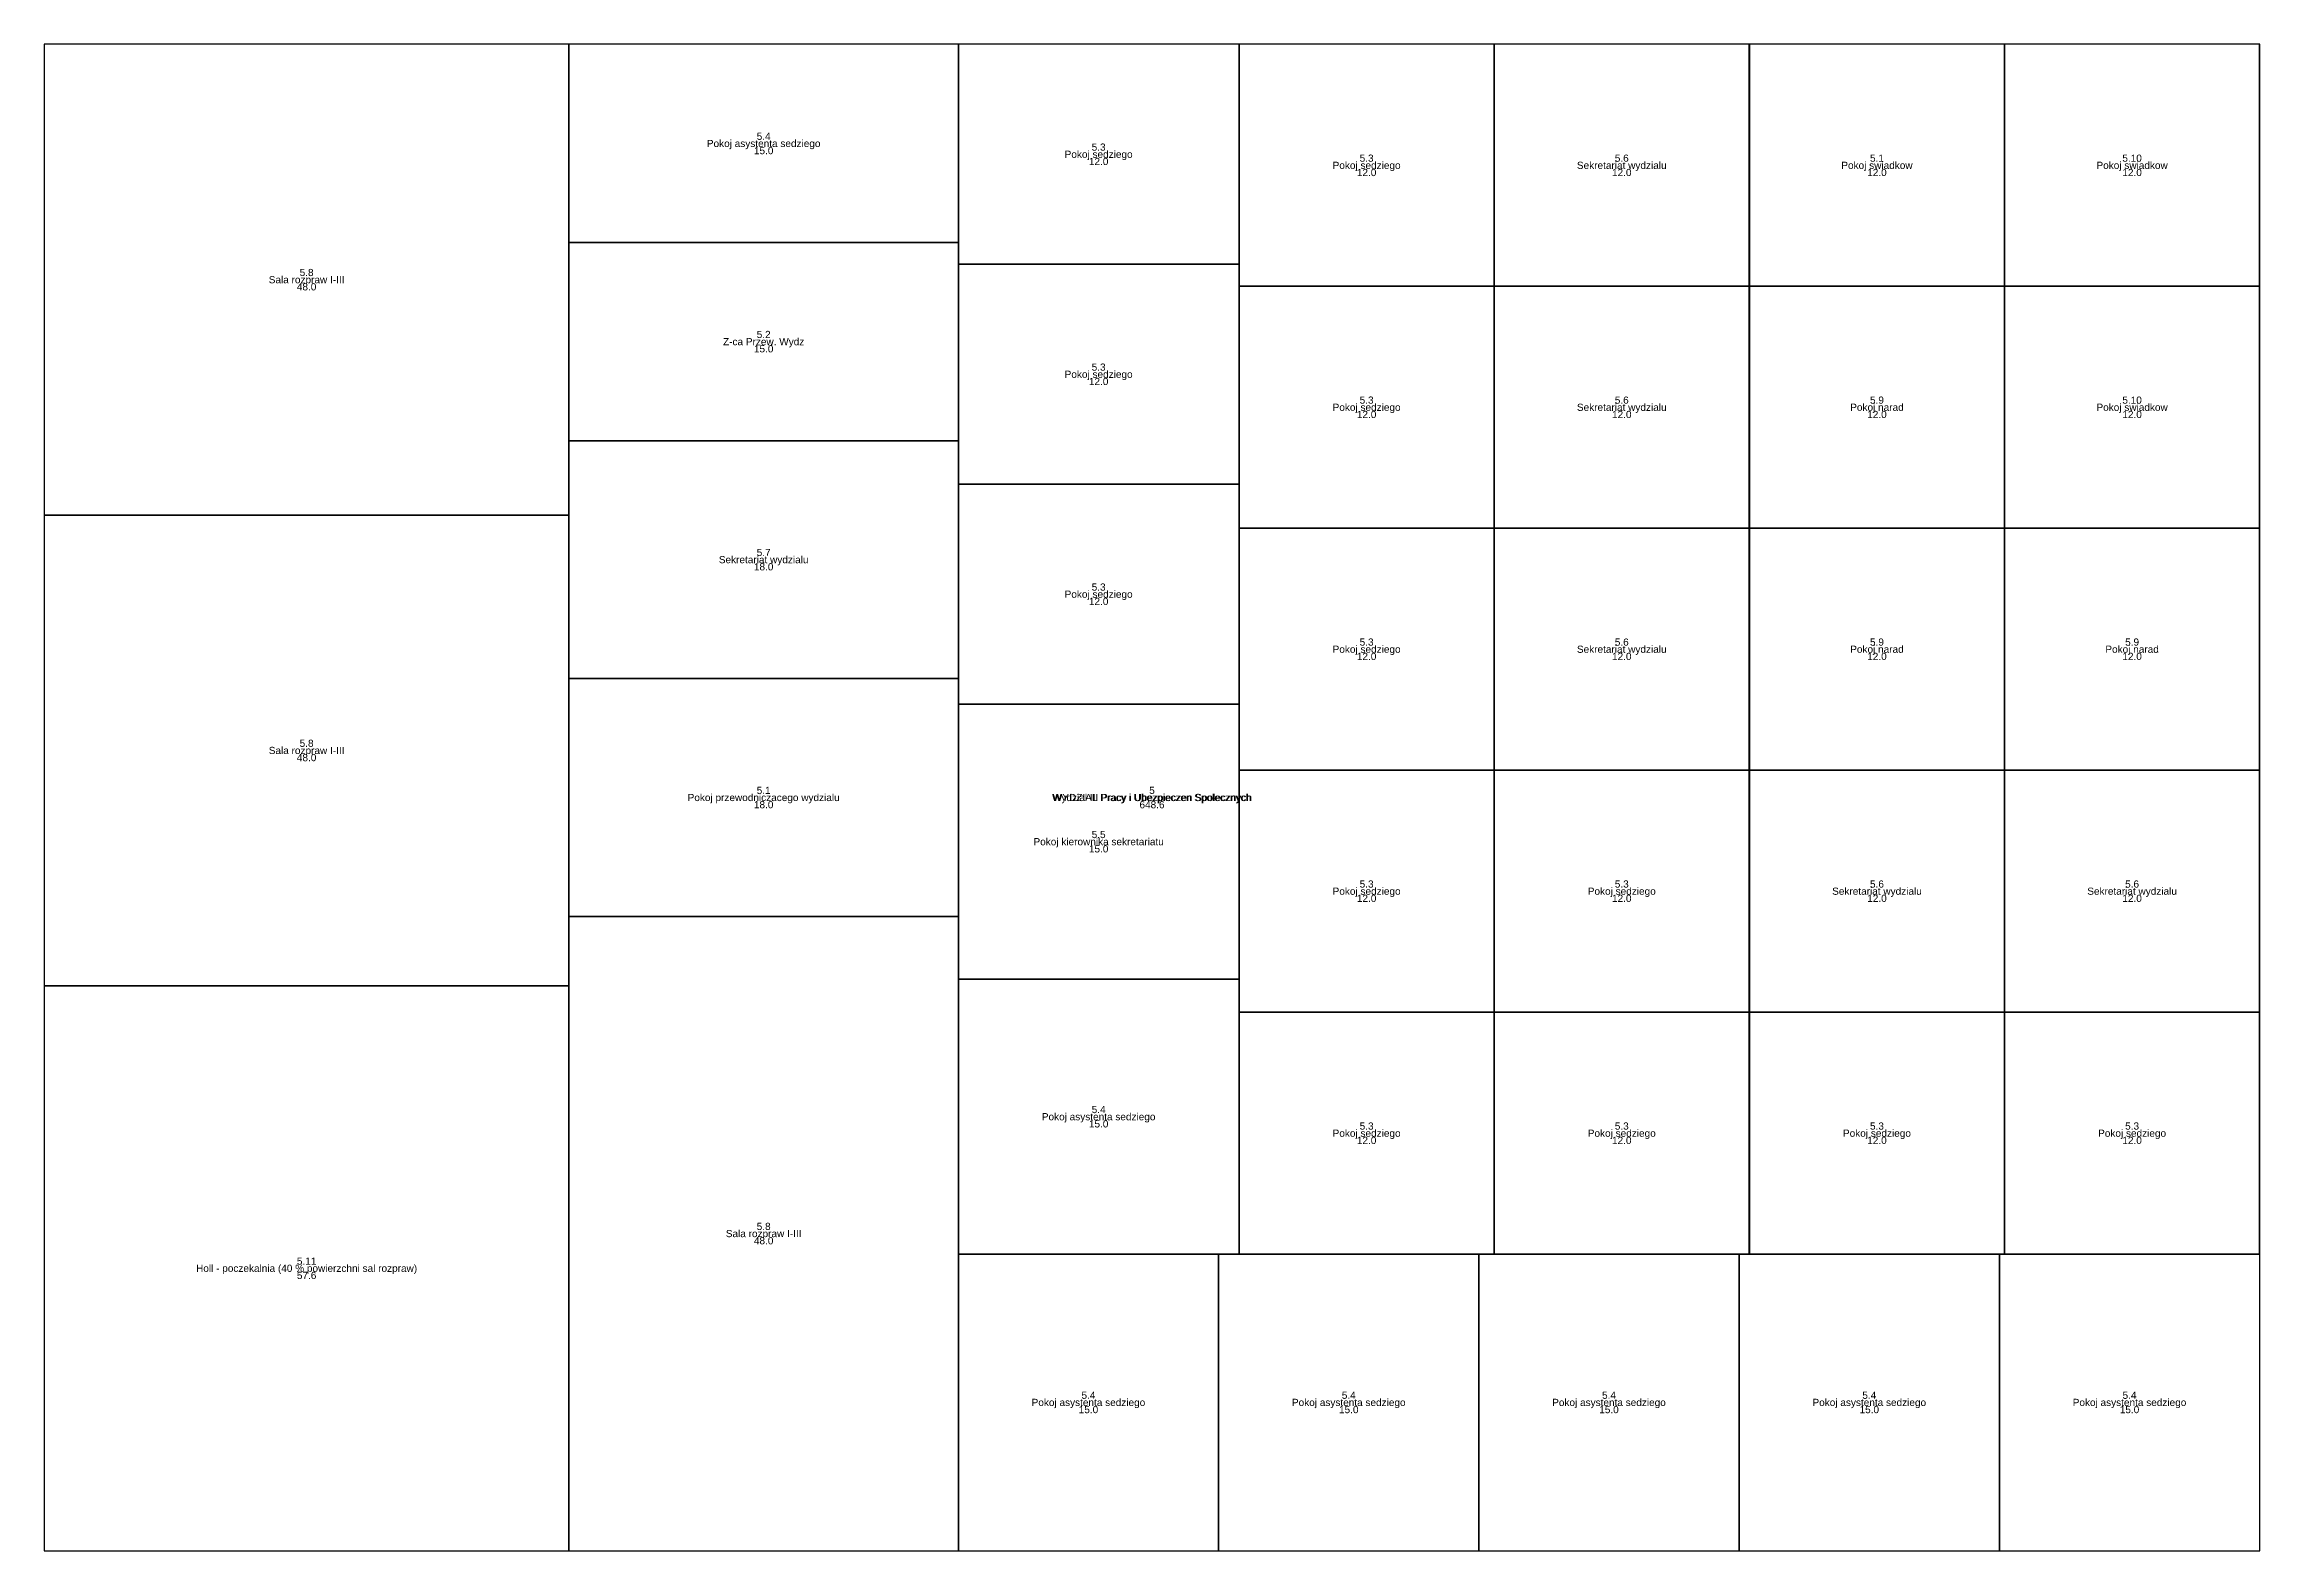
# Model space of a CAD drawing. Extents: x 0 to 217, y 0 to 21.
# Drawn here: x 148.22 to 179.1, y 0 to 21 of the extents above; entities that cross this region are included whole.
import ezdxf
from ezdxf.enums import TextEntityAlignment as Align

# ---------------------------------------------------------------- set-up
doc = ezdxf.new("R2010")
doc.units = 0
for name, color, linetype in [('PODWYDZIALY', 3, 'CONTINUOUS'), ('POMIESZCZENIA', 16, 'CONTINUOUS'), ('WYDZIALY', 2, 'CONTINUOUS')]:
    doc.layers.add(name, color=color, linetype=linetype)
doc.styles.get("Standard").update_dxf_attribs({"font": 'arial.ttf'})

# ---------------------------------------------------------------- blocks, each defined once
blk = doc.blocks.new('Area3')
at = {"color": 0}
blk.add_polyline3d([(0, 0, 0), (30.886, 0, 0), (30.886, 21, 0), (0, 21, 0), (0, 0, 0)], dxfattribs=at)
blk = doc.blocks.new('Area195')
at = {"color": 0}
blk.add_polyline3d([(0, 0, 0), (30.886, 0, 0), (30.886, 21, 0), (0, 21, 0), (0, 0, 0)], dxfattribs=at)
blk = doc.blocks.new('Area196')
at = {"color": 0}
blk.add_polyline3d([(0, 0, 0), (7.314, 0, 0), (7.314, 7.875, 0), (0, 7.875, 0), (0, 0, 0)], dxfattribs=at)
blk = doc.blocks.new('Area197')
at = {"color": 0}
blk.add_polyline3d([(0, 0, 0), (7.314, 0, 0), (7.314, 6.562, 0), (0, 6.562, 0), (0, 0, 0)], dxfattribs=at)
blk = doc.blocks.new('Area198')
at = {"color": 0}
blk.add_polyline3d([(0, 0, 0), (7.314, 0, 0), (7.314, 6.562, 0), (0, 6.562, 0), (0, 0, 0)], dxfattribs=at)
blk = doc.blocks.new('Area199')
at = {"color": 0}
blk.add_polyline3d([(0, 0, 0), (5.429, 0, 0), (5.429, 8.842, 0), (0, 8.842, 0), (0, 0, 0)], dxfattribs=at)
blk = doc.blocks.new('Area200')
at = {"color": 0}
blk.add_polyline3d([(0, 0, 0), (5.429, 0, 0), (5.429, 3.316, 0), (0, 3.316, 0), (0, 0, 0)], dxfattribs=at)
blk = doc.blocks.new('Area201')
at = {"color": 0}
blk.add_polyline3d([(0, 0, 0), (5.429, 0, 0), (5.429, 3.316, 0), (0, 3.316, 0), (0, 0, 0)], dxfattribs=at)
blk = doc.blocks.new('Area202')
at = {"color": 0}
blk.add_polyline3d([(0, 0, 0), (5.429, 0, 0), (5.429, 2.763, 0), (0, 2.763, 0), (0, 0, 0)], dxfattribs=at)
blk = doc.blocks.new('Area203')
at = {"color": 0}
blk.add_polyline3d([(0, 0, 0), (5.429, 0, 0), (5.429, 2.763, 0), (0, 2.763, 0), (0, 0, 0)], dxfattribs=at)
blk = doc.blocks.new('Area204')
at = {"color": 0}
blk.add_polyline3d([(0, 0, 0), (3.629, 0, 0), (3.629, 4.134, 0), (0, 4.134, 0), (0, 0, 0)], dxfattribs=at)
blk = doc.blocks.new('Area205')
at = {"color": 0}
blk.add_polyline3d([(0, 0, 0), (3.629, 0, 0), (3.629, 4.134, 0), (0, 4.134, 0), (0, 0, 0)], dxfattribs=at)
blk = doc.blocks.new('Area206')
at = {"color": 0}
blk.add_polyline3d([(0, 0, 0), (3.629, 0, 0), (3.629, 4.134, 0), (0, 4.134, 0), (0, 0, 0)], dxfattribs=at)
blk = doc.blocks.new('Area207')
at = {"color": 0}
blk.add_polyline3d([(0, 0, 0), (3.629, 0, 0), (3.629, 4.134, 0), (0, 4.134, 0), (0, 0, 0)], dxfattribs=at)
blk = doc.blocks.new('Area208')
at = {"color": 0}
blk.add_polyline3d([(0, 0, 0), (3.629, 0, 0), (3.629, 4.134, 0), (0, 4.134, 0), (0, 0, 0)], dxfattribs=at)
blk = doc.blocks.new('Area209')
at = {"color": 0}
blk.add_polyline3d([(0, 0, 0), (3.913, 0, 0), (3.913, 3.833, 0), (0, 3.833, 0), (0, 0, 0)], dxfattribs=at)
blk = doc.blocks.new('Area210')
at = {"color": 0}
blk.add_polyline3d([(0, 0, 0), (3.913, 0, 0), (3.913, 3.833, 0), (0, 3.833, 0), (0, 0, 0)], dxfattribs=at)
blk = doc.blocks.new('Area211')
at = {"color": 0}
blk.add_polyline3d([(0, 0, 0), (3.913, 0, 0), (3.913, 3.067, 0), (0, 3.067, 0), (0, 0, 0)], dxfattribs=at)
blk = doc.blocks.new('Area212')
at = {"color": 0}
blk.add_polyline3d([(0, 0, 0), (3.913, 0, 0), (3.913, 3.067, 0), (0, 3.067, 0), (0, 0, 0)], dxfattribs=at)
blk = doc.blocks.new('Area213')
at = {"color": 0}
blk.add_polyline3d([(0, 0, 0), (3.913, 0, 0), (3.913, 3.067, 0), (0, 3.067, 0), (0, 0, 0)], dxfattribs=at)
blk = doc.blocks.new('Area214')
at = {"color": 0}
blk.add_polyline3d([(0, 0, 0), (3.557, 0, 0), (3.557, 3.373, 0), (0, 3.373, 0), (0, 0, 0)], dxfattribs=at)
blk = doc.blocks.new('Area215')
at = {"color": 0}
blk.add_polyline3d([(0, 0, 0), (3.557, 0, 0), (3.557, 3.373, 0), (0, 3.373, 0), (0, 0, 0)], dxfattribs=at)
blk = doc.blocks.new('Area216')
at = {"color": 0}
blk.add_polyline3d([(0, 0, 0), (3.557, 0, 0), (3.557, 3.373, 0), (0, 3.373, 0), (0, 0, 0)], dxfattribs=at)
blk = doc.blocks.new('Area217')
at = {"color": 0}
blk.add_polyline3d([(0, 0, 0), (3.557, 0, 0), (3.557, 3.373, 0), (0, 3.373, 0), (0, 0, 0)], dxfattribs=at)
blk = doc.blocks.new('Area218')
at = {"color": 0}
blk.add_polyline3d([(0, 0, 0), (3.557, 0, 0), (3.557, 3.373, 0), (0, 3.373, 0), (0, 0, 0)], dxfattribs=at)
blk = doc.blocks.new('Area219')
at = {"color": 0}
blk.add_polyline3d([(0, 0, 0), (3.557, 0, 0), (3.557, 3.373, 0), (0, 3.373, 0), (0, 0, 0)], dxfattribs=at)
blk = doc.blocks.new('Area220')
at = {"color": 0}
blk.add_polyline3d([(0, 0, 0), (3.557, 0, 0), (3.557, 3.373, 0), (0, 3.373, 0), (0, 0, 0)], dxfattribs=at)
blk = doc.blocks.new('Area221')
at = {"color": 0}
blk.add_polyline3d([(0, 0, 0), (3.557, 0, 0), (3.557, 3.373, 0), (0, 3.373, 0), (0, 0, 0)], dxfattribs=at)
blk = doc.blocks.new('Area222')
at = {"color": 0}
blk.add_polyline3d([(0, 0, 0), (3.557, 0, 0), (3.557, 3.373, 0), (0, 3.373, 0), (0, 0, 0)], dxfattribs=at)
blk = doc.blocks.new('Area223')
at = {"color": 0}
blk.add_polyline3d([(0, 0, 0), (3.557, 0, 0), (3.557, 3.373, 0), (0, 3.373, 0), (0, 0, 0)], dxfattribs=at)
blk = doc.blocks.new('Area224')
at = {"color": 0}
blk.add_polyline3d([(0, 0, 0), (3.557, 0, 0), (3.557, 3.373, 0), (0, 3.373, 0), (0, 0, 0)], dxfattribs=at)
blk = doc.blocks.new('Area225')
at = {"color": 0}
blk.add_polyline3d([(0, 0, 0), (3.557, 0, 0), (3.557, 3.373, 0), (0, 3.373, 0), (0, 0, 0)], dxfattribs=at)
blk = doc.blocks.new('Area226')
at = {"color": 0}
blk.add_polyline3d([(0, 0, 0), (3.557, 0, 0), (3.557, 3.373, 0), (0, 3.373, 0), (0, 0, 0)], dxfattribs=at)
blk = doc.blocks.new('Area227')
at = {"color": 0}
blk.add_polyline3d([(0, 0, 0), (3.557, 0, 0), (3.557, 3.373, 0), (0, 3.373, 0), (0, 0, 0)], dxfattribs=at)
blk = doc.blocks.new('Area228')
at = {"color": 0}
blk.add_polyline3d([(0, 0, 0), (3.557, 0, 0), (3.557, 3.373, 0), (0, 3.373, 0), (0, 0, 0)], dxfattribs=at)
blk = doc.blocks.new('Area229')
at = {"color": 0}
blk.add_polyline3d([(0, 0, 0), (3.557, 0, 0), (3.557, 3.373, 0), (0, 3.373, 0), (0, 0, 0)], dxfattribs=at)
blk = doc.blocks.new('Area230')
at = {"color": 0}
blk.add_polyline3d([(0, 0, 0), (3.557, 0, 0), (3.557, 3.373, 0), (0, 3.373, 0), (0, 0, 0)], dxfattribs=at)
blk = doc.blocks.new('Area231')
at = {"color": 0}
blk.add_polyline3d([(0, 0, 0), (3.557, 0, 0), (3.557, 3.373, 0), (0, 3.373, 0), (0, 0, 0)], dxfattribs=at)
blk = doc.blocks.new('Area232')
at = {"color": 0}
blk.add_polyline3d([(0, 0, 0), (3.557, 0, 0), (3.557, 3.373, 0), (0, 3.373, 0), (0, 0, 0)], dxfattribs=at)
blk = doc.blocks.new('Area233')
at = {"color": 0}
blk.add_polyline3d([(0, 0, 0), (3.557, 0, 0), (3.557, 3.373, 0), (0, 3.373, 0), (0, 0, 0)], dxfattribs=at)

msp = doc.modelspace()

# ---------------------------------------------------------------- block references
at = {"layer": 'PODWYDZIALY', "color": 10}
ref = msp.add_blockref('Area195', (148.219, 0), dxfattribs=at)
ref.add_attrib('NAME', 'Wydzial III Pracy i Ubezpieczen Spolecznych', dxfattribs={"layer": '0', "color": 0, "height": 0.1}).set_placement((163.662, 10.5), align=Align.MIDDLE_CENTER)
ref.add_attrib('POW', '648.6', dxfattribs={"layer": '0', "color": 0, "height": 0.1}).set_placement((163.662, 10.4), align=Align.MIDDLE_CENTER)
at = {"layer": 'POMIESZCZENIA', "color": 10}
ref = msp.add_blockref('Area198', (148.219, 14.438), dxfattribs=at)
ref.add_attrib('NAME', 'Sala rozpraw I-III', dxfattribs={"layer": '0', "color": 0, "height": 0.1}).set_placement((151.876, 17.719), align=Align.MIDDLE_CENTER)
ref.add_attrib('POW', '48.0', dxfattribs={"layer": '0', "color": 0, "height": 0.1}).set_placement((151.876, 17.619), align=Align.MIDDLE_CENTER)
ref.add_attrib('NR', '5.8', dxfattribs={"layer": '0', "color": 0, "height": 0.1}).set_placement((151.876, 17.819), align=Align.MIDDLE_CENTER)
ref = msp.add_blockref('Area203', (155.533, 18.237), dxfattribs=at)
ref.add_attrib('NAME', 'Pokoj asystenta sedziego', dxfattribs={"layer": '0', "color": 0, "height": 0.1}).set_placement((158.248, 19.618), align=Align.MIDDLE_CENTER)
ref.add_attrib('POW', '15.0', dxfattribs={"layer": '0', "color": 0, "height": 0.1}).set_placement((158.248, 19.518), align=Align.MIDDLE_CENTER)
ref.add_attrib('NR', '5.4', dxfattribs={"layer": '0', "color": 0, "height": 0.1}).set_placement((158.248, 19.718), align=Align.MIDDLE_CENTER)
ref = msp.add_blockref('Area213', (160.962, 17.933), dxfattribs=at)
ref.add_attrib('NAME', 'Pokoj sedziego', dxfattribs={"layer": '0', "color": 0, "height": 0.1}).set_placement((162.918, 19.467), align=Align.MIDDLE_CENTER)
ref.add_attrib('POW', '12.0', dxfattribs={"layer": '0', "color": 0, "height": 0.1}).set_placement((162.918, 19.367), align=Align.MIDDLE_CENTER)
ref.add_attrib('NR', '5.3', dxfattribs={"layer": '0', "color": 0, "height": 0.1}).set_placement((162.918, 19.567), align=Align.MIDDLE_CENTER)
ref = msp.add_blockref('Area221', (164.875, 17.627), dxfattribs=at)
ref.add_attrib('NAME', 'Pokoj sedziego', dxfattribs={"layer": '0', "color": 0, "height": 0.1}).set_placement((166.654, 19.313), align=Align.MIDDLE_CENTER)
ref.add_attrib('POW', '12.0', dxfattribs={"layer": '0', "color": 0, "height": 0.1}).set_placement((166.654, 19.213), align=Align.MIDDLE_CENTER)
ref.add_attrib('NR', '5.3', dxfattribs={"layer": '0', "color": 0, "height": 0.1}).set_placement((166.654, 19.413), align=Align.MIDDLE_CENTER)
ref = msp.add_blockref('Area227', (168.432, 17.627), dxfattribs=at)
ref.add_attrib('NAME', 'Sekretariat wydzialu', dxfattribs={"layer": '0', "color": 0, "height": 0.1}).set_placement((170.211, 19.313), align=Align.MIDDLE_CENTER)
ref.add_attrib('POW', '12.0', dxfattribs={"layer": '0', "color": 0, "height": 0.1}).set_placement((170.211, 19.213), align=Align.MIDDLE_CENTER)
ref.add_attrib('NR', '5.6', dxfattribs={"layer": '0', "color": 0, "height": 0.1}).set_placement((170.211, 19.413), align=Align.MIDDLE_CENTER)
ref = msp.add_blockref('Area231', (171.99, 17.627), dxfattribs=at)
ref.add_attrib('NAME', 'Pokoj swiadkow', dxfattribs={"layer": '0', "color": 0, "height": 0.1}).set_placement((173.769, 19.313), align=Align.MIDDLE_CENTER)
ref.add_attrib('POW', '12.0', dxfattribs={"layer": '0', "color": 0, "height": 0.1}).set_placement((173.769, 19.213), align=Align.MIDDLE_CENTER)
ref.add_attrib('NR', '5.1', dxfattribs={"layer": '0', "color": 0, "height": 0.1}).set_placement((173.769, 19.413), align=Align.MIDDLE_CENTER)
ref = msp.add_blockref('Area233', (175.547, 17.627), dxfattribs=at)
ref.add_attrib('NAME', 'Pokoj swiadkow', dxfattribs={"layer": '0', "color": 0, "height": 0.1}).set_placement((177.326, 19.313), align=Align.MIDDLE_CENTER)
ref.add_attrib('POW', '12.0', dxfattribs={"layer": '0', "color": 0, "height": 0.1}).set_placement((177.326, 19.213), align=Align.MIDDLE_CENTER)
ref.add_attrib('NR', '5.10', dxfattribs={"layer": '0', "color": 0, "height": 0.1}).set_placement((177.326, 19.413), align=Align.MIDDLE_CENTER)
ref = msp.add_blockref('Area202', (155.533, 15.474), dxfattribs=at)
ref.add_attrib('NAME', 'Z-ca Przew. Wydz', dxfattribs={"layer": '0', "color": 0, "height": 0.1}).set_placement((158.248, 16.855), align=Align.MIDDLE_CENTER)
ref.add_attrib('POW', '15.0', dxfattribs={"layer": '0', "color": 0, "height": 0.1}).set_placement((158.248, 16.755), align=Align.MIDDLE_CENTER)
ref.add_attrib('NR', '5.2', dxfattribs={"layer": '0', "color": 0, "height": 0.1}).set_placement((158.248, 16.955), align=Align.MIDDLE_CENTER)
ref = msp.add_blockref('Area212', (160.962, 14.867), dxfattribs=at)
ref.add_attrib('NAME', 'Pokoj sedziego', dxfattribs={"layer": '0', "color": 0, "height": 0.1}).set_placement((162.918, 16.4), align=Align.MIDDLE_CENTER)
ref.add_attrib('POW', '12.0', dxfattribs={"layer": '0', "color": 0, "height": 0.1}).set_placement((162.918, 16.3), align=Align.MIDDLE_CENTER)
ref.add_attrib('NR', '5.3', dxfattribs={"layer": '0', "color": 0, "height": 0.1}).set_placement((162.918, 16.5), align=Align.MIDDLE_CENTER)
ref = msp.add_blockref('Area220', (164.875, 14.254), dxfattribs=at)
ref.add_attrib('NAME', 'Pokoj sedziego', dxfattribs={"layer": '0', "color": 0, "height": 0.1}).set_placement((166.654, 15.94), align=Align.MIDDLE_CENTER)
ref.add_attrib('POW', '12.0', dxfattribs={"layer": '0', "color": 0, "height": 0.1}).set_placement((166.654, 15.84), align=Align.MIDDLE_CENTER)
ref.add_attrib('NR', '5.3', dxfattribs={"layer": '0', "color": 0, "height": 0.1}).set_placement((166.654, 16.04), align=Align.MIDDLE_CENTER)
ref = msp.add_blockref('Area226', (168.432, 14.254), dxfattribs=at)
ref.add_attrib('NAME', 'Sekretariat wydzialu', dxfattribs={"layer": '0', "color": 0, "height": 0.1}).set_placement((170.211, 15.94), align=Align.MIDDLE_CENTER)
ref.add_attrib('POW', '12.0', dxfattribs={"layer": '0', "color": 0, "height": 0.1}).set_placement((170.211, 15.84), align=Align.MIDDLE_CENTER)
ref.add_attrib('NR', '5.6', dxfattribs={"layer": '0', "color": 0, "height": 0.1}).set_placement((170.211, 16.04), align=Align.MIDDLE_CENTER)
ref = msp.add_blockref('Area230', (171.99, 14.254), dxfattribs=at)
ref.add_attrib('NAME', 'Pokoj narad', dxfattribs={"layer": '0', "color": 0, "height": 0.1}).set_placement((173.769, 15.94), align=Align.MIDDLE_CENTER)
ref.add_attrib('POW', '12.0', dxfattribs={"layer": '0', "color": 0, "height": 0.1}).set_placement((173.769, 15.84), align=Align.MIDDLE_CENTER)
ref.add_attrib('NR', '5.9', dxfattribs={"layer": '0', "color": 0, "height": 0.1}).set_placement((173.769, 16.04), align=Align.MIDDLE_CENTER)
ref = msp.add_blockref('Area232', (175.547, 14.254), dxfattribs=at)
ref.add_attrib('NAME', 'Pokoj swiadkow', dxfattribs={"layer": '0', "color": 0, "height": 0.1}).set_placement((177.326, 15.94), align=Align.MIDDLE_CENTER)
ref.add_attrib('POW', '12.0', dxfattribs={"layer": '0', "color": 0, "height": 0.1}).set_placement((177.326, 15.84), align=Align.MIDDLE_CENTER)
ref.add_attrib('NR', '5.10', dxfattribs={"layer": '0', "color": 0, "height": 0.1}).set_placement((177.326, 16.04), align=Align.MIDDLE_CENTER)
ref = msp.add_blockref('Area201', (155.533, 12.158), dxfattribs=at)
ref.add_attrib('NAME', 'Sekretariat wydzialu', dxfattribs={"layer": '0', "color": 0, "height": 0.1}).set_placement((158.248, 13.816), align=Align.MIDDLE_CENTER)
ref.add_attrib('POW', '18.0', dxfattribs={"layer": '0', "color": 0, "height": 0.1}).set_placement((158.248, 13.716), align=Align.MIDDLE_CENTER)
ref.add_attrib('NR', '5.7', dxfattribs={"layer": '0', "color": 0, "height": 0.1}).set_placement((158.248, 13.916), align=Align.MIDDLE_CENTER)
ref = msp.add_blockref('Area211', (160.962, 11.8), dxfattribs=at)
ref.add_attrib('NAME', 'Pokoj sedziego', dxfattribs={"layer": '0', "color": 0, "height": 0.1}).set_placement((162.918, 13.334), align=Align.MIDDLE_CENTER)
ref.add_attrib('POW', '12.0', dxfattribs={"layer": '0', "color": 0, "height": 0.1}).set_placement((162.918, 13.234), align=Align.MIDDLE_CENTER)
ref.add_attrib('NR', '5.3', dxfattribs={"layer": '0', "color": 0, "height": 0.1}).set_placement((162.918, 13.434), align=Align.MIDDLE_CENTER)
ref = msp.add_blockref('Area197', (148.219, 7.875), dxfattribs=at)
ref.add_attrib('NAME', 'Sala rozpraw I-III', dxfattribs={"layer": '0', "color": 0, "height": 0.1}).set_placement((151.876, 11.156), align=Align.MIDDLE_CENTER)
ref.add_attrib('POW', '48.0', dxfattribs={"layer": '0', "color": 0, "height": 0.1}).set_placement((151.876, 11.056), align=Align.MIDDLE_CENTER)
ref.add_attrib('NR', '5.8', dxfattribs={"layer": '0', "color": 0, "height": 0.1}).set_placement((151.876, 11.256), align=Align.MIDDLE_CENTER)
ref = msp.add_blockref('Area219', (164.875, 10.88), dxfattribs=at)
ref.add_attrib('NAME', 'Pokoj sedziego', dxfattribs={"layer": '0', "color": 0, "height": 0.1}).set_placement((166.654, 12.567), align=Align.MIDDLE_CENTER)
ref.add_attrib('POW', '12.0', dxfattribs={"layer": '0', "color": 0, "height": 0.1}).set_placement((166.654, 12.467), align=Align.MIDDLE_CENTER)
ref.add_attrib('NR', '5.3', dxfattribs={"layer": '0', "color": 0, "height": 0.1}).set_placement((166.654, 12.667), align=Align.MIDDLE_CENTER)
ref = msp.add_blockref('Area225', (168.432, 10.88), dxfattribs=at)
ref.add_attrib('NAME', 'Sekretariat wydzialu', dxfattribs={"layer": '0', "color": 0, "height": 0.1}).set_placement((170.211, 12.567), align=Align.MIDDLE_CENTER)
ref.add_attrib('POW', '12.0', dxfattribs={"layer": '0', "color": 0, "height": 0.1}).set_placement((170.211, 12.467), align=Align.MIDDLE_CENTER)
ref.add_attrib('NR', '5.6', dxfattribs={"layer": '0', "color": 0, "height": 0.1}).set_placement((170.211, 12.667), align=Align.MIDDLE_CENTER)
ref = msp.add_blockref('Area228', (171.99, 10.88), dxfattribs=at)
ref.add_attrib('NAME', 'Pokoj narad', dxfattribs={"layer": '0', "color": 0, "height": 0.1}).set_placement((173.769, 12.567), align=Align.MIDDLE_CENTER)
ref.add_attrib('POW', '12.0', dxfattribs={"layer": '0', "color": 0, "height": 0.1}).set_placement((173.769, 12.467), align=Align.MIDDLE_CENTER)
ref.add_attrib('NR', '5.9', dxfattribs={"layer": '0', "color": 0, "height": 0.1}).set_placement((173.769, 12.667), align=Align.MIDDLE_CENTER)
ref = msp.add_blockref('Area229', (175.547, 10.88), dxfattribs=at)
ref.add_attrib('NAME', 'Pokoj narad', dxfattribs={"layer": '0', "color": 0, "height": 0.1}).set_placement((177.326, 12.567), align=Align.MIDDLE_CENTER)
ref.add_attrib('POW', '12.0', dxfattribs={"layer": '0', "color": 0, "height": 0.1}).set_placement((177.326, 12.467), align=Align.MIDDLE_CENTER)
ref.add_attrib('NR', '5.9', dxfattribs={"layer": '0', "color": 0, "height": 0.1}).set_placement((177.326, 12.667), align=Align.MIDDLE_CENTER)
ref = msp.add_blockref('Area200', (155.533, 8.842), dxfattribs=at)
ref.add_attrib('NAME', 'Pokoj przewodniczacego wydzialu', dxfattribs={"layer": '0', "color": 0, "height": 0.1}).set_placement((158.248, 10.5), align=Align.MIDDLE_CENTER)
ref.add_attrib('POW', '18.0', dxfattribs={"layer": '0', "color": 0, "height": 0.1}).set_placement((158.248, 10.4), align=Align.MIDDLE_CENTER)
ref.add_attrib('NR', '5.1', dxfattribs={"layer": '0', "color": 0, "height": 0.1}).set_placement((158.248, 10.6), align=Align.MIDDLE_CENTER)
ref = msp.add_blockref('Area210', (160.962, 7.967), dxfattribs=at)
ref.add_attrib('NAME', 'Pokoj kierownika sekretariatu', dxfattribs={"layer": '0', "color": 0, "height": 0.1}).set_placement((162.918, 9.884), align=Align.MIDDLE_CENTER)
ref.add_attrib('POW', '15.0', dxfattribs={"layer": '0', "color": 0, "height": 0.1}).set_placement((162.918, 9.784), align=Align.MIDDLE_CENTER)
ref.add_attrib('NR', '5.5', dxfattribs={"layer": '0', "color": 0, "height": 0.1}).set_placement((162.918, 9.984), align=Align.MIDDLE_CENTER)
ref = msp.add_blockref('Area218', (164.875, 7.507), dxfattribs=at)
ref.add_attrib('NAME', 'Pokoj sedziego', dxfattribs={"layer": '0', "color": 0, "height": 0.1}).set_placement((166.654, 9.194), align=Align.MIDDLE_CENTER)
ref.add_attrib('POW', '12.0', dxfattribs={"layer": '0', "color": 0, "height": 0.1}).set_placement((166.654, 9.094), align=Align.MIDDLE_CENTER)
ref.add_attrib('NR', '5.3', dxfattribs={"layer": '0', "color": 0, "height": 0.1}).set_placement((166.654, 9.294), align=Align.MIDDLE_CENTER)
ref = msp.add_blockref('Area222', (168.432, 7.507), dxfattribs=at)
ref.add_attrib('NAME', 'Pokoj sedziego', dxfattribs={"layer": '0', "color": 0, "height": 0.1}).set_placement((170.211, 9.194), align=Align.MIDDLE_CENTER)
ref.add_attrib('POW', '12.0', dxfattribs={"layer": '0', "color": 0, "height": 0.1}).set_placement((170.211, 9.094), align=Align.MIDDLE_CENTER)
ref.add_attrib('NR', '5.3', dxfattribs={"layer": '0', "color": 0, "height": 0.1}).set_placement((170.211, 9.294), align=Align.MIDDLE_CENTER)
ref = msp.add_blockref('Area223', (171.99, 7.507), dxfattribs=at)
ref.add_attrib('NAME', 'Sekretariat wydzialu', dxfattribs={"layer": '0', "color": 0, "height": 0.1}).set_placement((173.769, 9.194), align=Align.MIDDLE_CENTER)
ref.add_attrib('POW', '12.0', dxfattribs={"layer": '0', "color": 0, "height": 0.1}).set_placement((173.769, 9.094), align=Align.MIDDLE_CENTER)
ref.add_attrib('NR', '5.6', dxfattribs={"layer": '0', "color": 0, "height": 0.1}).set_placement((173.769, 9.294), align=Align.MIDDLE_CENTER)
ref = msp.add_blockref('Area224', (175.547, 7.507), dxfattribs=at)
ref.add_attrib('NAME', 'Sekretariat wydzialu', dxfattribs={"layer": '0', "color": 0, "height": 0.1}).set_placement((177.326, 9.194), align=Align.MIDDLE_CENTER)
ref.add_attrib('POW', '12.0', dxfattribs={"layer": '0', "color": 0, "height": 0.1}).set_placement((177.326, 9.094), align=Align.MIDDLE_CENTER)
ref.add_attrib('NR', '5.6', dxfattribs={"layer": '0', "color": 0, "height": 0.1}).set_placement((177.326, 9.294), align=Align.MIDDLE_CENTER)
ref = msp.add_blockref('Area199', (155.533, 0), dxfattribs=at)
ref.add_attrib('NAME', 'Sala rozpraw I-III', dxfattribs={"layer": '0', "color": 0, "height": 0.1}).set_placement((158.248, 4.421), align=Align.MIDDLE_CENTER)
ref.add_attrib('POW', '48.0', dxfattribs={"layer": '0', "color": 0, "height": 0.1}).set_placement((158.248, 4.321), align=Align.MIDDLE_CENTER)
ref.add_attrib('NR', '5.8', dxfattribs={"layer": '0', "color": 0, "height": 0.1}).set_placement((158.248, 4.521), align=Align.MIDDLE_CENTER)
ref = msp.add_blockref('Area196', (148.219, 0), dxfattribs=at)
ref.add_attrib('NAME', 'Holl - poczekalnia (40 % powierzchni sal rozpraw)', dxfattribs={"layer": '0', "color": 0, "height": 0.1}).set_placement((151.876, 3.937), align=Align.MIDDLE_CENTER)
ref.add_attrib('POW', '57.6', dxfattribs={"layer": '0', "color": 0, "height": 0.1}).set_placement((151.876, 3.838), align=Align.MIDDLE_CENTER)
ref.add_attrib('NR', '5.11', dxfattribs={"layer": '0', "color": 0, "height": 0.1}).set_placement((151.876, 4.037), align=Align.MIDDLE_CENTER)
ref = msp.add_blockref('Area209', (160.962, 4.134), dxfattribs=at)
ref.add_attrib('NAME', 'Pokoj asystenta sedziego', dxfattribs={"layer": '0', "color": 0, "height": 0.1}).set_placement((162.918, 6.05), align=Align.MIDDLE_CENTER)
ref.add_attrib('POW', '15.0', dxfattribs={"layer": '0', "color": 0, "height": 0.1}).set_placement((162.918, 5.95), align=Align.MIDDLE_CENTER)
ref.add_attrib('NR', '5.4', dxfattribs={"layer": '0', "color": 0, "height": 0.1}).set_placement((162.918, 6.15), align=Align.MIDDLE_CENTER)
ref = msp.add_blockref('Area214', (164.875, 4.134), dxfattribs=at)
ref.add_attrib('NAME', 'Pokoj sedziego', dxfattribs={"layer": '0', "color": 0, "height": 0.1}).set_placement((166.654, 5.82), align=Align.MIDDLE_CENTER)
ref.add_attrib('POW', '12.0', dxfattribs={"layer": '0', "color": 0, "height": 0.1}).set_placement((166.654, 5.72), align=Align.MIDDLE_CENTER)
ref.add_attrib('NR', '5.3', dxfattribs={"layer": '0', "color": 0, "height": 0.1}).set_placement((166.654, 5.92), align=Align.MIDDLE_CENTER)
ref = msp.add_blockref('Area215', (168.432, 4.134), dxfattribs=at)
ref.add_attrib('NAME', 'Pokoj sedziego', dxfattribs={"layer": '0', "color": 0, "height": 0.1}).set_placement((170.211, 5.82), align=Align.MIDDLE_CENTER)
ref.add_attrib('POW', '12.0', dxfattribs={"layer": '0', "color": 0, "height": 0.1}).set_placement((170.211, 5.72), align=Align.MIDDLE_CENTER)
ref.add_attrib('NR', '5.3', dxfattribs={"layer": '0', "color": 0, "height": 0.1}).set_placement((170.211, 5.92), align=Align.MIDDLE_CENTER)
ref = msp.add_blockref('Area216', (171.99, 4.134), dxfattribs=at)
ref.add_attrib('NAME', 'Pokoj sedziego', dxfattribs={"layer": '0', "color": 0, "height": 0.1}).set_placement((173.769, 5.82), align=Align.MIDDLE_CENTER)
ref.add_attrib('POW', '12.0', dxfattribs={"layer": '0', "color": 0, "height": 0.1}).set_placement((173.769, 5.72), align=Align.MIDDLE_CENTER)
ref.add_attrib('NR', '5.3', dxfattribs={"layer": '0', "color": 0, "height": 0.1}).set_placement((173.769, 5.92), align=Align.MIDDLE_CENTER)
ref = msp.add_blockref('Area217', (175.547, 4.134), dxfattribs=at)
ref.add_attrib('NAME', 'Pokoj sedziego', dxfattribs={"layer": '0', "color": 0, "height": 0.1}).set_placement((177.326, 5.82), align=Align.MIDDLE_CENTER)
ref.add_attrib('POW', '12.0', dxfattribs={"layer": '0', "color": 0, "height": 0.1}).set_placement((177.326, 5.72), align=Align.MIDDLE_CENTER)
ref.add_attrib('NR', '5.3', dxfattribs={"layer": '0', "color": 0, "height": 0.1}).set_placement((177.326, 5.92), align=Align.MIDDLE_CENTER)
ref = msp.add_blockref('Area204', (160.962, 0), dxfattribs=at)
ref.add_attrib('NAME', 'Pokoj asystenta sedziego', dxfattribs={"layer": '0', "color": 0, "height": 0.1}).set_placement((162.776, 2.067), align=Align.MIDDLE_CENTER)
ref.add_attrib('POW', '15.0', dxfattribs={"layer": '0', "color": 0, "height": 0.1}).set_placement((162.776, 1.967), align=Align.MIDDLE_CENTER)
ref.add_attrib('NR', '5.4', dxfattribs={"layer": '0', "color": 0, "height": 0.1}).set_placement((162.776, 2.167), align=Align.MIDDLE_CENTER)
ref = msp.add_blockref('Area205', (164.59, 0), dxfattribs=at)
ref.add_attrib('NAME', 'Pokoj asystenta sedziego', dxfattribs={"layer": '0', "color": 0, "height": 0.1}).set_placement((166.405, 2.067), align=Align.MIDDLE_CENTER)
ref.add_attrib('POW', '15.0', dxfattribs={"layer": '0', "color": 0, "height": 0.1}).set_placement((166.405, 1.967), align=Align.MIDDLE_CENTER)
ref.add_attrib('NR', '5.4', dxfattribs={"layer": '0', "color": 0, "height": 0.1}).set_placement((166.405, 2.167), align=Align.MIDDLE_CENTER)
ref = msp.add_blockref('Area206', (168.219, 0), dxfattribs=at)
ref.add_attrib('NAME', 'Pokoj asystenta sedziego', dxfattribs={"layer": '0', "color": 0, "height": 0.1}).set_placement((170.033, 2.067), align=Align.MIDDLE_CENTER)
ref.add_attrib('POW', '15.0', dxfattribs={"layer": '0', "color": 0, "height": 0.1}).set_placement((170.033, 1.967), align=Align.MIDDLE_CENTER)
ref.add_attrib('NR', '5.4', dxfattribs={"layer": '0', "color": 0, "height": 0.1}).set_placement((170.033, 2.167), align=Align.MIDDLE_CENTER)
ref = msp.add_blockref('Area207', (171.848, 0), dxfattribs=at)
ref.add_attrib('NAME', 'Pokoj asystenta sedziego', dxfattribs={"layer": '0', "color": 0, "height": 0.1}).set_placement((173.662, 2.067), align=Align.MIDDLE_CENTER)
ref.add_attrib('POW', '15.0', dxfattribs={"layer": '0', "color": 0, "height": 0.1}).set_placement((173.662, 1.967), align=Align.MIDDLE_CENTER)
ref.add_attrib('NR', '5.4', dxfattribs={"layer": '0', "color": 0, "height": 0.1}).set_placement((173.662, 2.167), align=Align.MIDDLE_CENTER)
ref = msp.add_blockref('Area208', (175.476, 0), dxfattribs=at)
ref.add_attrib('NAME', 'Pokoj asystenta sedziego', dxfattribs={"layer": '0', "color": 0, "height": 0.1}).set_placement((177.29, 2.067), align=Align.MIDDLE_CENTER)
ref.add_attrib('POW', '15.0', dxfattribs={"layer": '0', "color": 0, "height": 0.1}).set_placement((177.29, 1.967), align=Align.MIDDLE_CENTER)
ref.add_attrib('NR', '5.4', dxfattribs={"layer": '0', "color": 0, "height": 0.1}).set_placement((177.29, 2.167), align=Align.MIDDLE_CENTER)
at = {"layer": 'WYDZIALY', "color": 10}
ref = msp.add_blockref('Area3', (148.219, 0), dxfattribs=at)
ref.add_attrib('NAME', 'WYDZIAL Pracy i Ubezpieczen Spolecznych', dxfattribs={"layer": '0', "color": 0, "height": 0.1}).set_placement((163.662, 10.5), align=Align.MIDDLE_CENTER)
ref.add_attrib('POW', '648.6', dxfattribs={"layer": '0', "color": 0, "height": 0.1}).set_placement((163.662, 10.4), align=Align.MIDDLE_CENTER)
ref.add_attrib('NR', '5', dxfattribs={"layer": '0', "color": 0, "height": 0.1}).set_placement((163.662, 10.6), align=Align.MIDDLE_CENTER)

doc.saveas('drawing.dxf')
